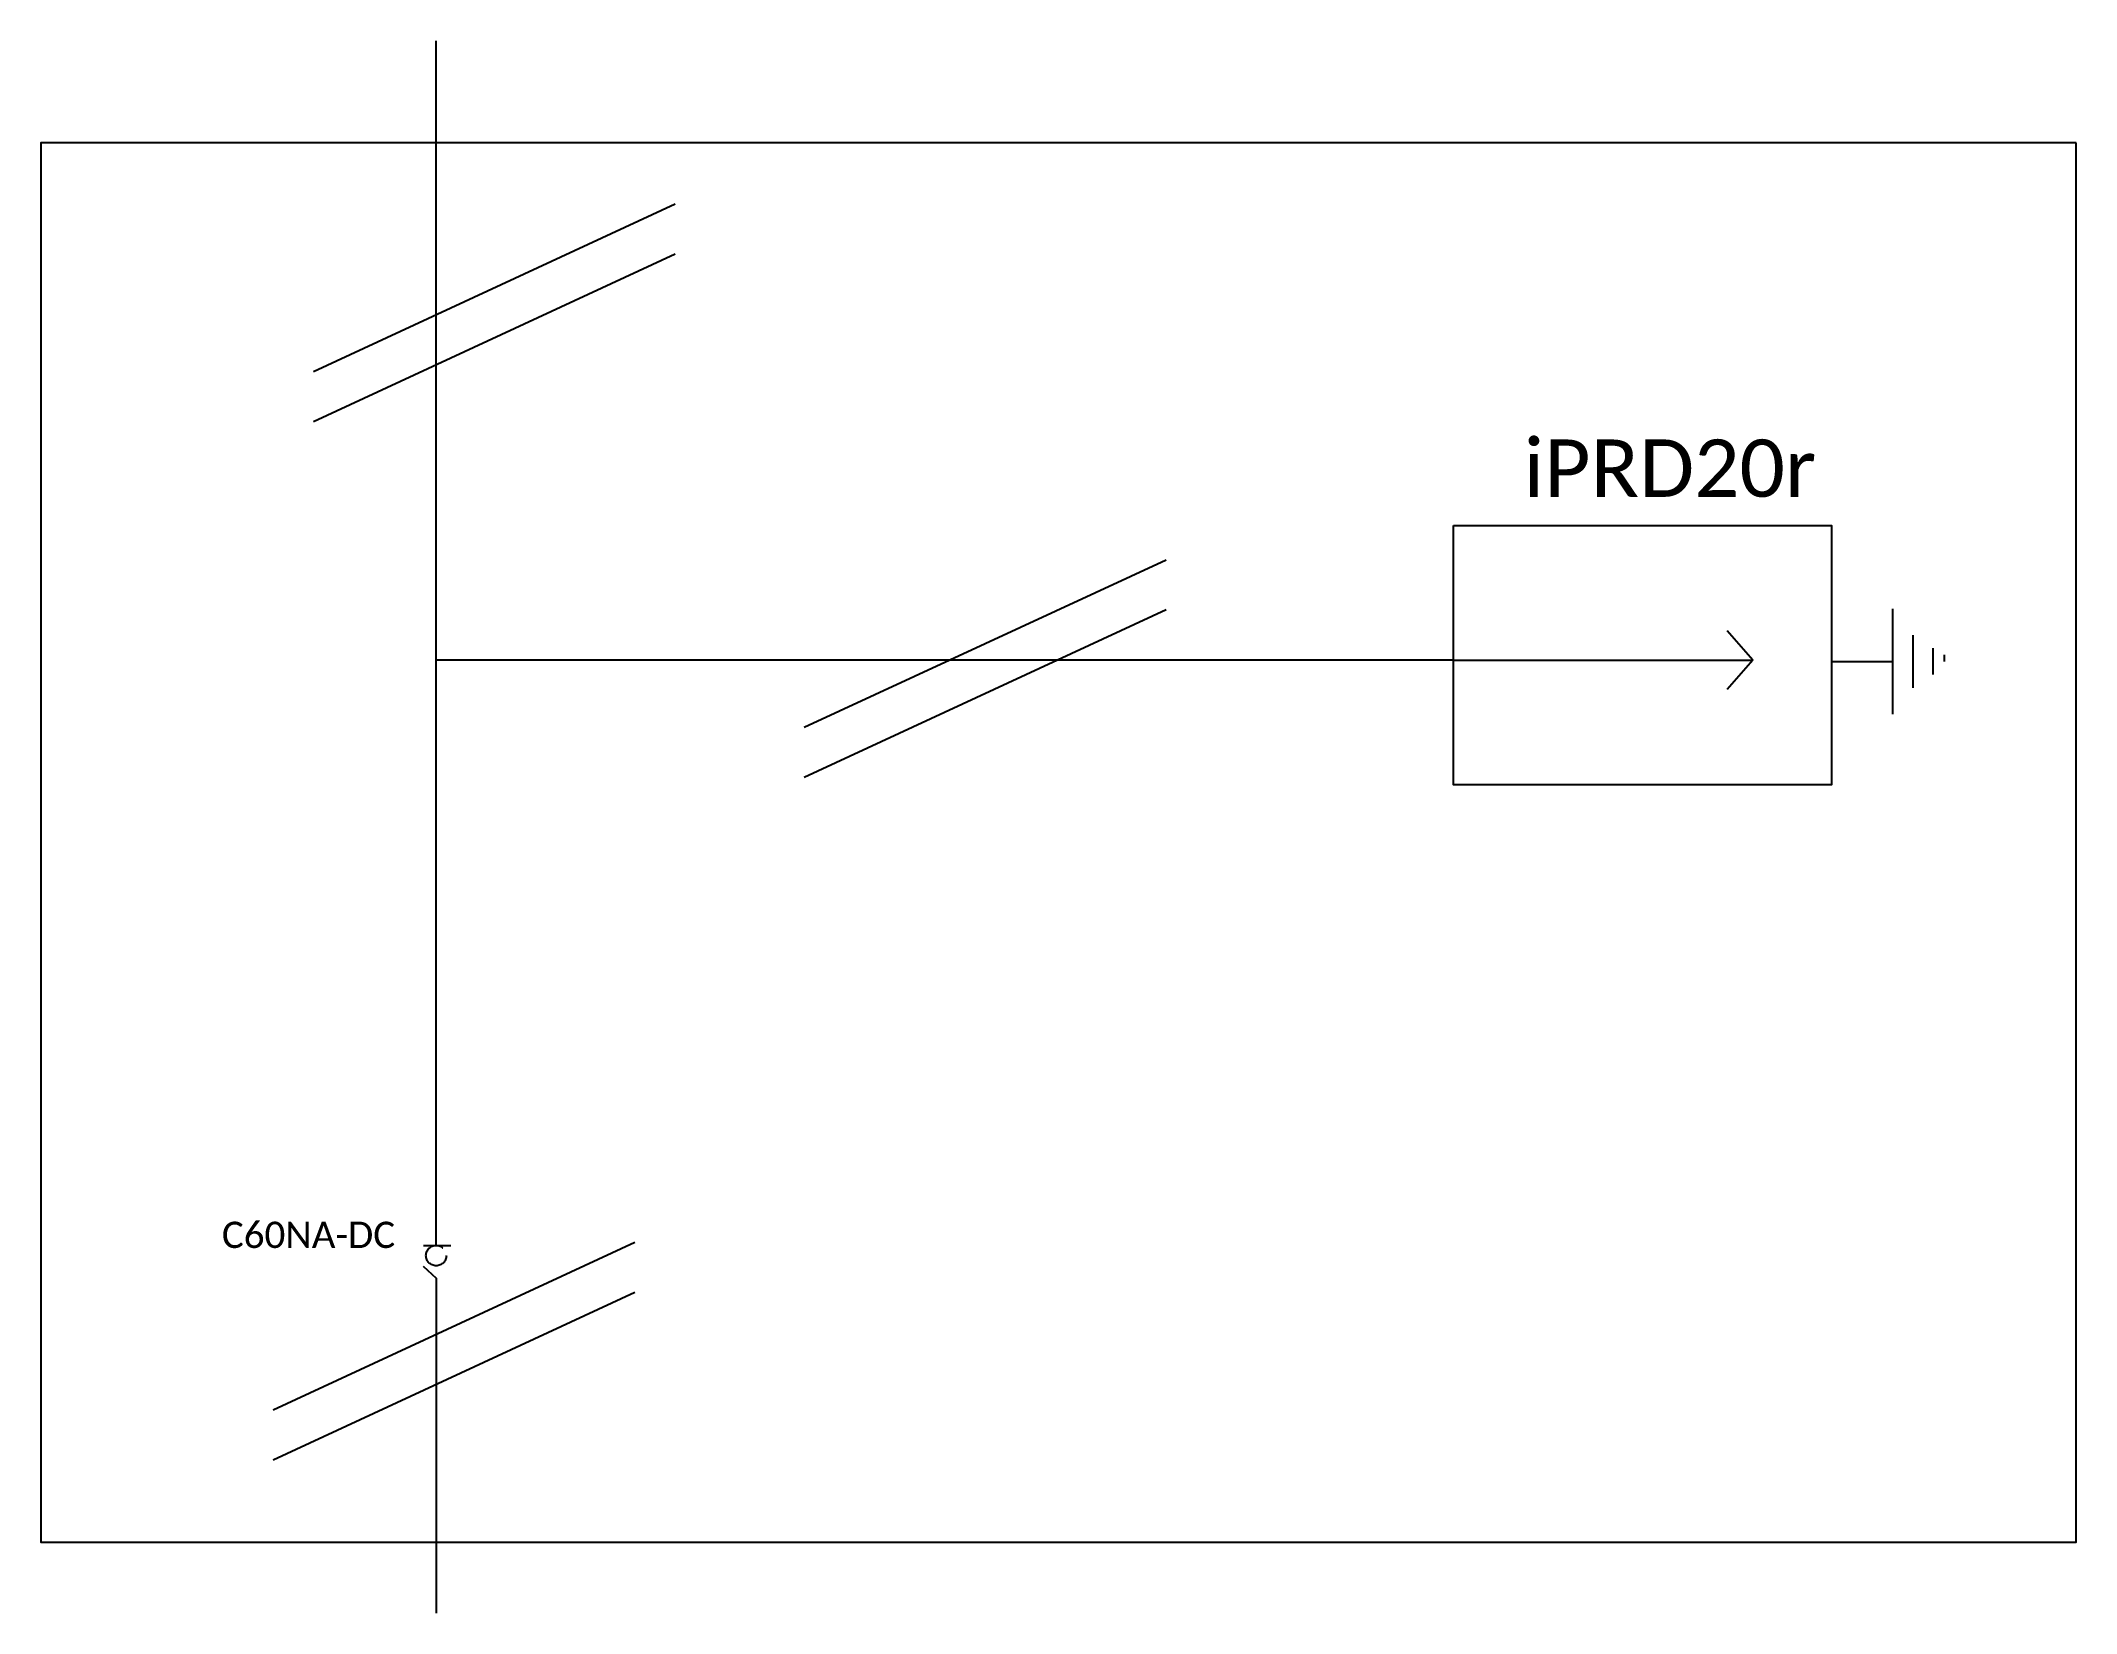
# Model space of a CAD drawing. Header units: inches. Extents: x 9190 to 83177, y 6945 to 19665.
# Drawn here: x 41074.2 to 41515.5, y 17173.3 to 17514.4 of the extents above; entities that cross this region are included whole.
import ezdxf

# ---------------------------------------------------------------- set-up
doc = ezdxf.new("R2010")
doc.units = ezdxf.units.IN
doc.header["$MEASUREMENT"] = 0
doc.linetypes.add('ACAD_ISO02W100', pattern=[15, 12, -3])
doc.styles.get("Standard").update_dxf_attribs({"font": 'arial.ttf'})

msp = doc.modelspace()

# ---------------------------------------------------------------- texts
at = {"attachment_point": 1}
for s, width, gutter_width, insert, char_height in [('{\\fCalibri|b0|i0|c0|p34;\\H0.91667x;iPRD20r}', 179.489, 67.92, (41395.68, 17427.9), 13.5831), ('{\\fCalibri|b0|i0|c0|p34;\\H0.91667x;C60NA-DC}', 42.6584, 31.11, (41113.44, 17258.23), 6.2211)]:
    msp.add_mtext_dynamic_manual_height_columns(s, width=width, gutter_width=gutter_width, heights=[0], dxfattribs=dict(at, insert=insert, char_height=char_height))

# ---------------------------------------------------------------- linework, layer by layer
for p, q in [((41159.89, 17253.1), (41159.89, 17514.39)), ((41133.29, 17442.66), (41211.72, 17479)), ((41133.29, 17431.83), (41211.72, 17468.17)), ((41239.71, 17365.47), (41318.14, 17401.82)), ((41239.71, 17354.64), (41318.14, 17390.99)), ((41380.47, 17380.02), (41159.89, 17380.02)), ((41124.53, 17217.41), (41202.96, 17253.76)), ((41157.05, 17248.55), (41159.89, 17245.98)), ((41124.53, 17206.59), (41202.96, 17242.93)), ((41159.89, 17245.98), (41159.89, 17173.29))]:
    msp.add_line(p, q)
at = {"color": 3}
for p, q in [((41475.68, 17379.77), (41475.68, 17391.19)), ((41445.36, 17380.02), (41439.82, 17386.4)), ((41480.08, 17379.77), (41480.08, 17385.48)), ((41380.47, 17380.02), (41445.36, 17380.02)), ((41445.36, 17380.02), (41439.82, 17373.64)), ((41462.43, 17379.77), (41475.68, 17379.77)), ((41475.68, 17368.35), (41475.68, 17379.77)), ((41480.08, 17374.06), (41480.08, 17379.77)), ((41484.47, 17379.77), (41484.47, 17382.62)), ((41484.47, 17376.91), (41484.47, 17379.77)), ((41486.91, 17379.77), (41486.91, 17381.2))]:
    msp.add_line(p, q, dxfattribs=at)
msp.add_lwpolyline([(41515.48, 17492.26), (41074.16, 17492.26), (41074.16, 17188.72), (41515.48, 17188.72)], close=True)
at = {"color": 7}
msp.add_lwpolyline([(41380.47, 17409.25), (41462.43, 17409.25), (41462.43, 17352.96), (41380.47, 17352.96)], close=True, dxfattribs=at)
msp.add_lwpolyline([(41157.12, 17253.1), (41163.07, 17253.1)])
at = {"linetype": 'ACAD_ISO02W100'}
msp.add_circle((41159.9, 17250.89), 2.21, dxfattribs=at)

msp.set_redraw_order([(e.dxf.handle, doc.entitydb.next_handle()) for e in msp.query("TEXT MTEXT ATTDEF DIMENSION ARC_DIMENSION")])  # texts and dimensions are drawn at this point

doc.saveas('drawing.dxf')
